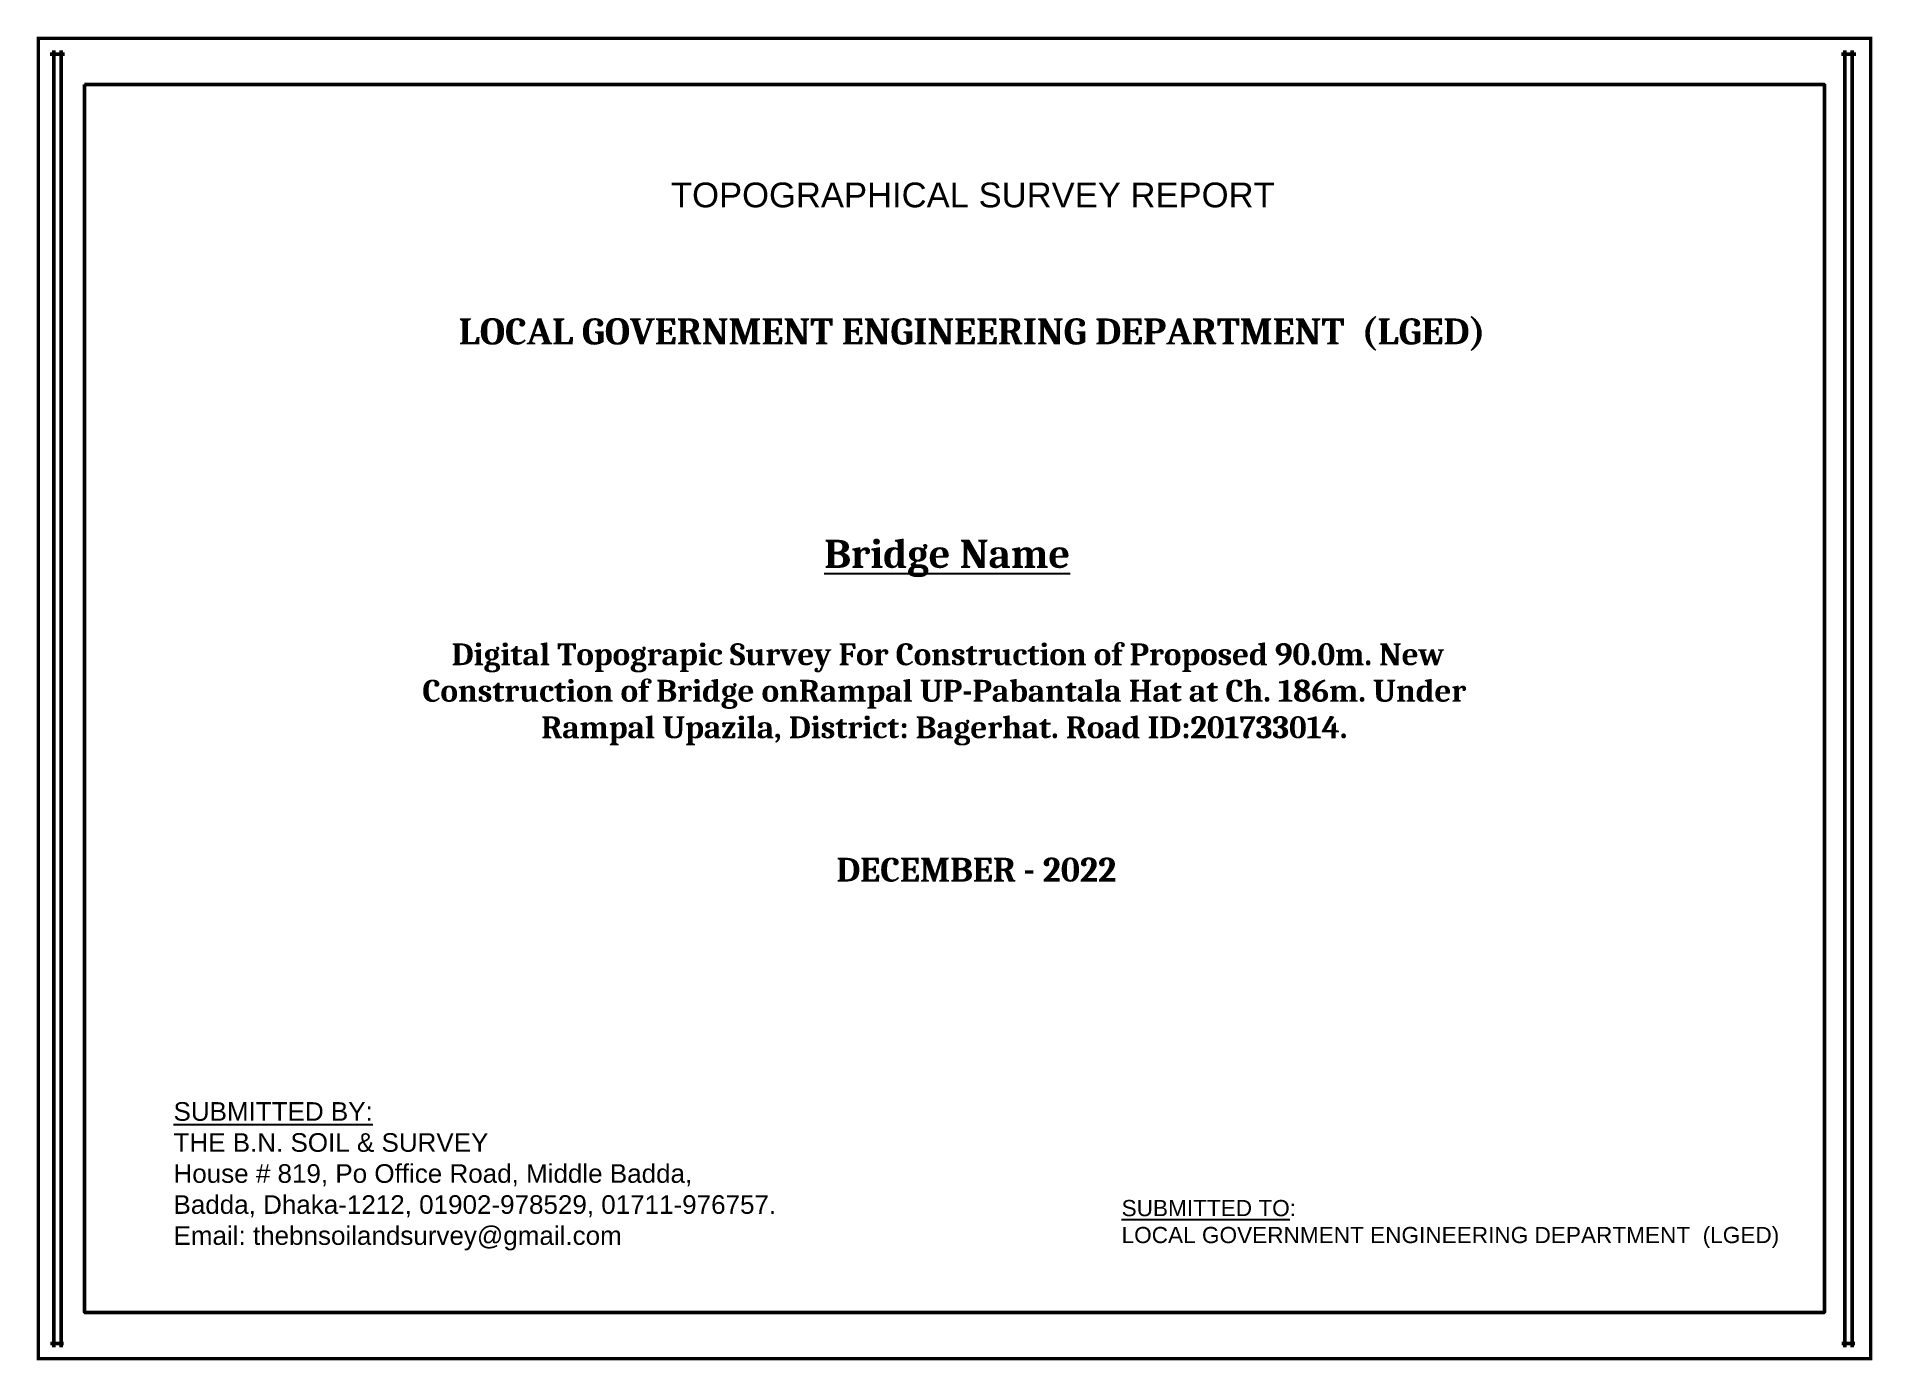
# Model space of a CAD drawing. Header units: inches. Extents: x 771028 to 773337, y 2500430 to 2500783.
# Drawn here: x 771028.1 to 771442.1, y 2500451.6 to 2500750.2 of the extents above; entities that cross this region are included whole.
import ezdxf

# ---------------------------------------------------------------- set-up
doc = ezdxf.new("R2010")
doc.units = ezdxf.units.IN
doc.header["$MEASUREMENT"] = 0
doc.layers.add('Box', color=7, linetype='Continuous', lineweight=30)
doc.layers.add('M-BOX', color=7, linetype='Continuous', lineweight=30)
doc.layers.add('text', color=7, linetype='Continuous')
doc.styles.add('MAP NAME', font='arial.ttf')
doc.styles.get("Standard").update_dxf_attribs({"font": 'arial.ttf', "height": 1})
doc.styles.add('text', font='arial.ttf')

msp = doc.modelspace()

# ---------------------------------------------------------------- texts
at = {"layer": 'text', "color": 3, "insert": (771171.131, 2500717.25, -7.957), "char_height": 5.58837, "width": 253.07283, "attachment_point": 1}
msp.add_mtext('TOPOGRAPHICAL SURVEY REPORT', dxfattribs=at)
at = {"layer": 'text', "color": 7, "insert": (771099.417, 2500686.612, -7.957), "char_height": 5.8825, "width": 284.20217, "attachment_point": 1}
msp.add_mtext('\\pi23.8187;{\\fCambria|b1|i0|c0|p18;\\C6;LOCAL GOVERNMENT ENGINEERING DEPARTMENT  (LGED)}', dxfattribs=at)
at = {"layer": 'text', "color": 5, "attachment_point": 2, "style": 'text'}
for s, width, insert, char_height in [('{\\fCambria|b1|i0|c0|p18;\\L\\C1;Bridge Name}', 585.47119, (771233.443, 2500636.675, 18.978), 6.35311), ('{\\fCambria|b1|i0|c0|p18; Digital Topograpic Survey For Construction of Proposed 90.0m. New Construction of Bridge onRampal UP-Pabantala Hat at Ch. 186m. Under Rampal Upazila, District: Bagerhat. Road ID:201733014.}', 260.46843, (771232.8, 2500613.318, 18.978), 4.943131)]:
    msp.add_mtext_dynamic_manual_height_columns(s, width=width, gutter_width=0.827, heights=[0], dxfattribs=dict(at, insert=insert, char_height=char_height))
at = {"layer": 'text', "color": 5, "attachment_point": 1}
for s, insert, char_height, width, style in [('{\\fCambria|b1|i0|c0|p18;\\C3;DECEMBER - 2022}', (771208.466, 2500564.944, 18.978), 5.38581, 71.32721, 'MAP NAME'), ('\\pi-16.79369,l16.79369,t16.79369;{\\L\\C1;SUBMITTED BY:\\P\\pi0,l0,tz;\\l\\C6;THE B.N. SOIL & SURVEY\\C86; \\P\\C236;House # 819, Po Office Road, Middle Badda,\\PBadda, Dhaka-1212, 01902-978529, 01711-976757.\\PEmail: thebnsoilandsurvey@gmail.com}', (771058.913, 2500509.81, -7.957), 4.19779, 494.93894, 'text'), ('{\\LSUBMITTED TO}:\\P{\\C6;LOCAL GOVERNMENT ENGINEERING DEPARTMENT  (LGED)} {\\H1.86659x; }', (771272.79, 2500487.746, -7.957), 3.6479, 276.38074, 'text')]:
    msp.add_mtext(s, dxfattribs=dict(at, insert=insert, char_height=char_height, width=width, style=style))

# ---------------------------------------------------------------- linework, layer by layer
at = {"layer": 'Box', "color": 0, "const_width": 0.713, "elevation": -7.957}
msp.add_lwpolyline([(771441.78, 2500749.794), (771441.78, 2500451.94), (771028.412, 2500451.94), (771028.412, 2500749.794)], close=True, dxfattribs=at)
at = {"layer": 'M-BOX', "lineweight": 50}
for p, q in [((771031.909, 2500454.56, -7.957), (771031.909, 2500747.037, -7.957)), ((771031.909, 2500454.56, -7.957), (771031.909, 2500747.037, -7.957)), ((771033.537, 2500454.56, -7.957), (771033.537, 2500747.037, -7.957)), ((771033.537, 2500454.56, -7.957), (771033.537, 2500747.037, -7.957)), ((771033.537, 2500455.378, -7.957), (771033.537, 2500747.037, -7.957)), ((771435.974, 2500454.56, -7.957), (771435.974, 2500747.037, -7.957)), ((771435.974, 2500454.56, -7.957), (771435.974, 2500747.037, -7.957)), ((771437.603, 2500454.56, -7.957), (771437.603, 2500747.037, -7.957)), ((771437.603, 2500454.56, -7.957), (771437.603, 2500747.037, -7.957)), ((771437.603, 2500455.378, -7.957), (771437.603, 2500747.037, -7.957)), ((771031.094, 2500746.223, -7.957), (771034.351, 2500746.223, -7.957)), ((771435.16, 2500746.223, -7.957), (771438.417, 2500746.223, -7.957)), ((771034.129, 2500455.378, -7.957), (771031.168, 2500455.378, -7.957)), ((771438.195, 2500455.378, -7.957), (771435.234, 2500455.378, -7.957))]:
    msp.add_line(p, q, dxfattribs=at)
at = {"layer": 'M-BOX', "color": 1, "lineweight": 50, "elevation": -7.957}
msp.add_lwpolyline([(771038.871, 2500739.335), (771431.321, 2500739.335), (771431.321, 2500462.399), (771038.871, 2500462.399)], close=True, dxfattribs=at)

msp.set_redraw_order([(e.dxf.handle, doc.entitydb.next_handle()) for e in msp.query("TEXT MTEXT ATTDEF DIMENSION ARC_DIMENSION")])  # texts and dimensions are drawn at this point

doc.saveas('drawing.dxf')
